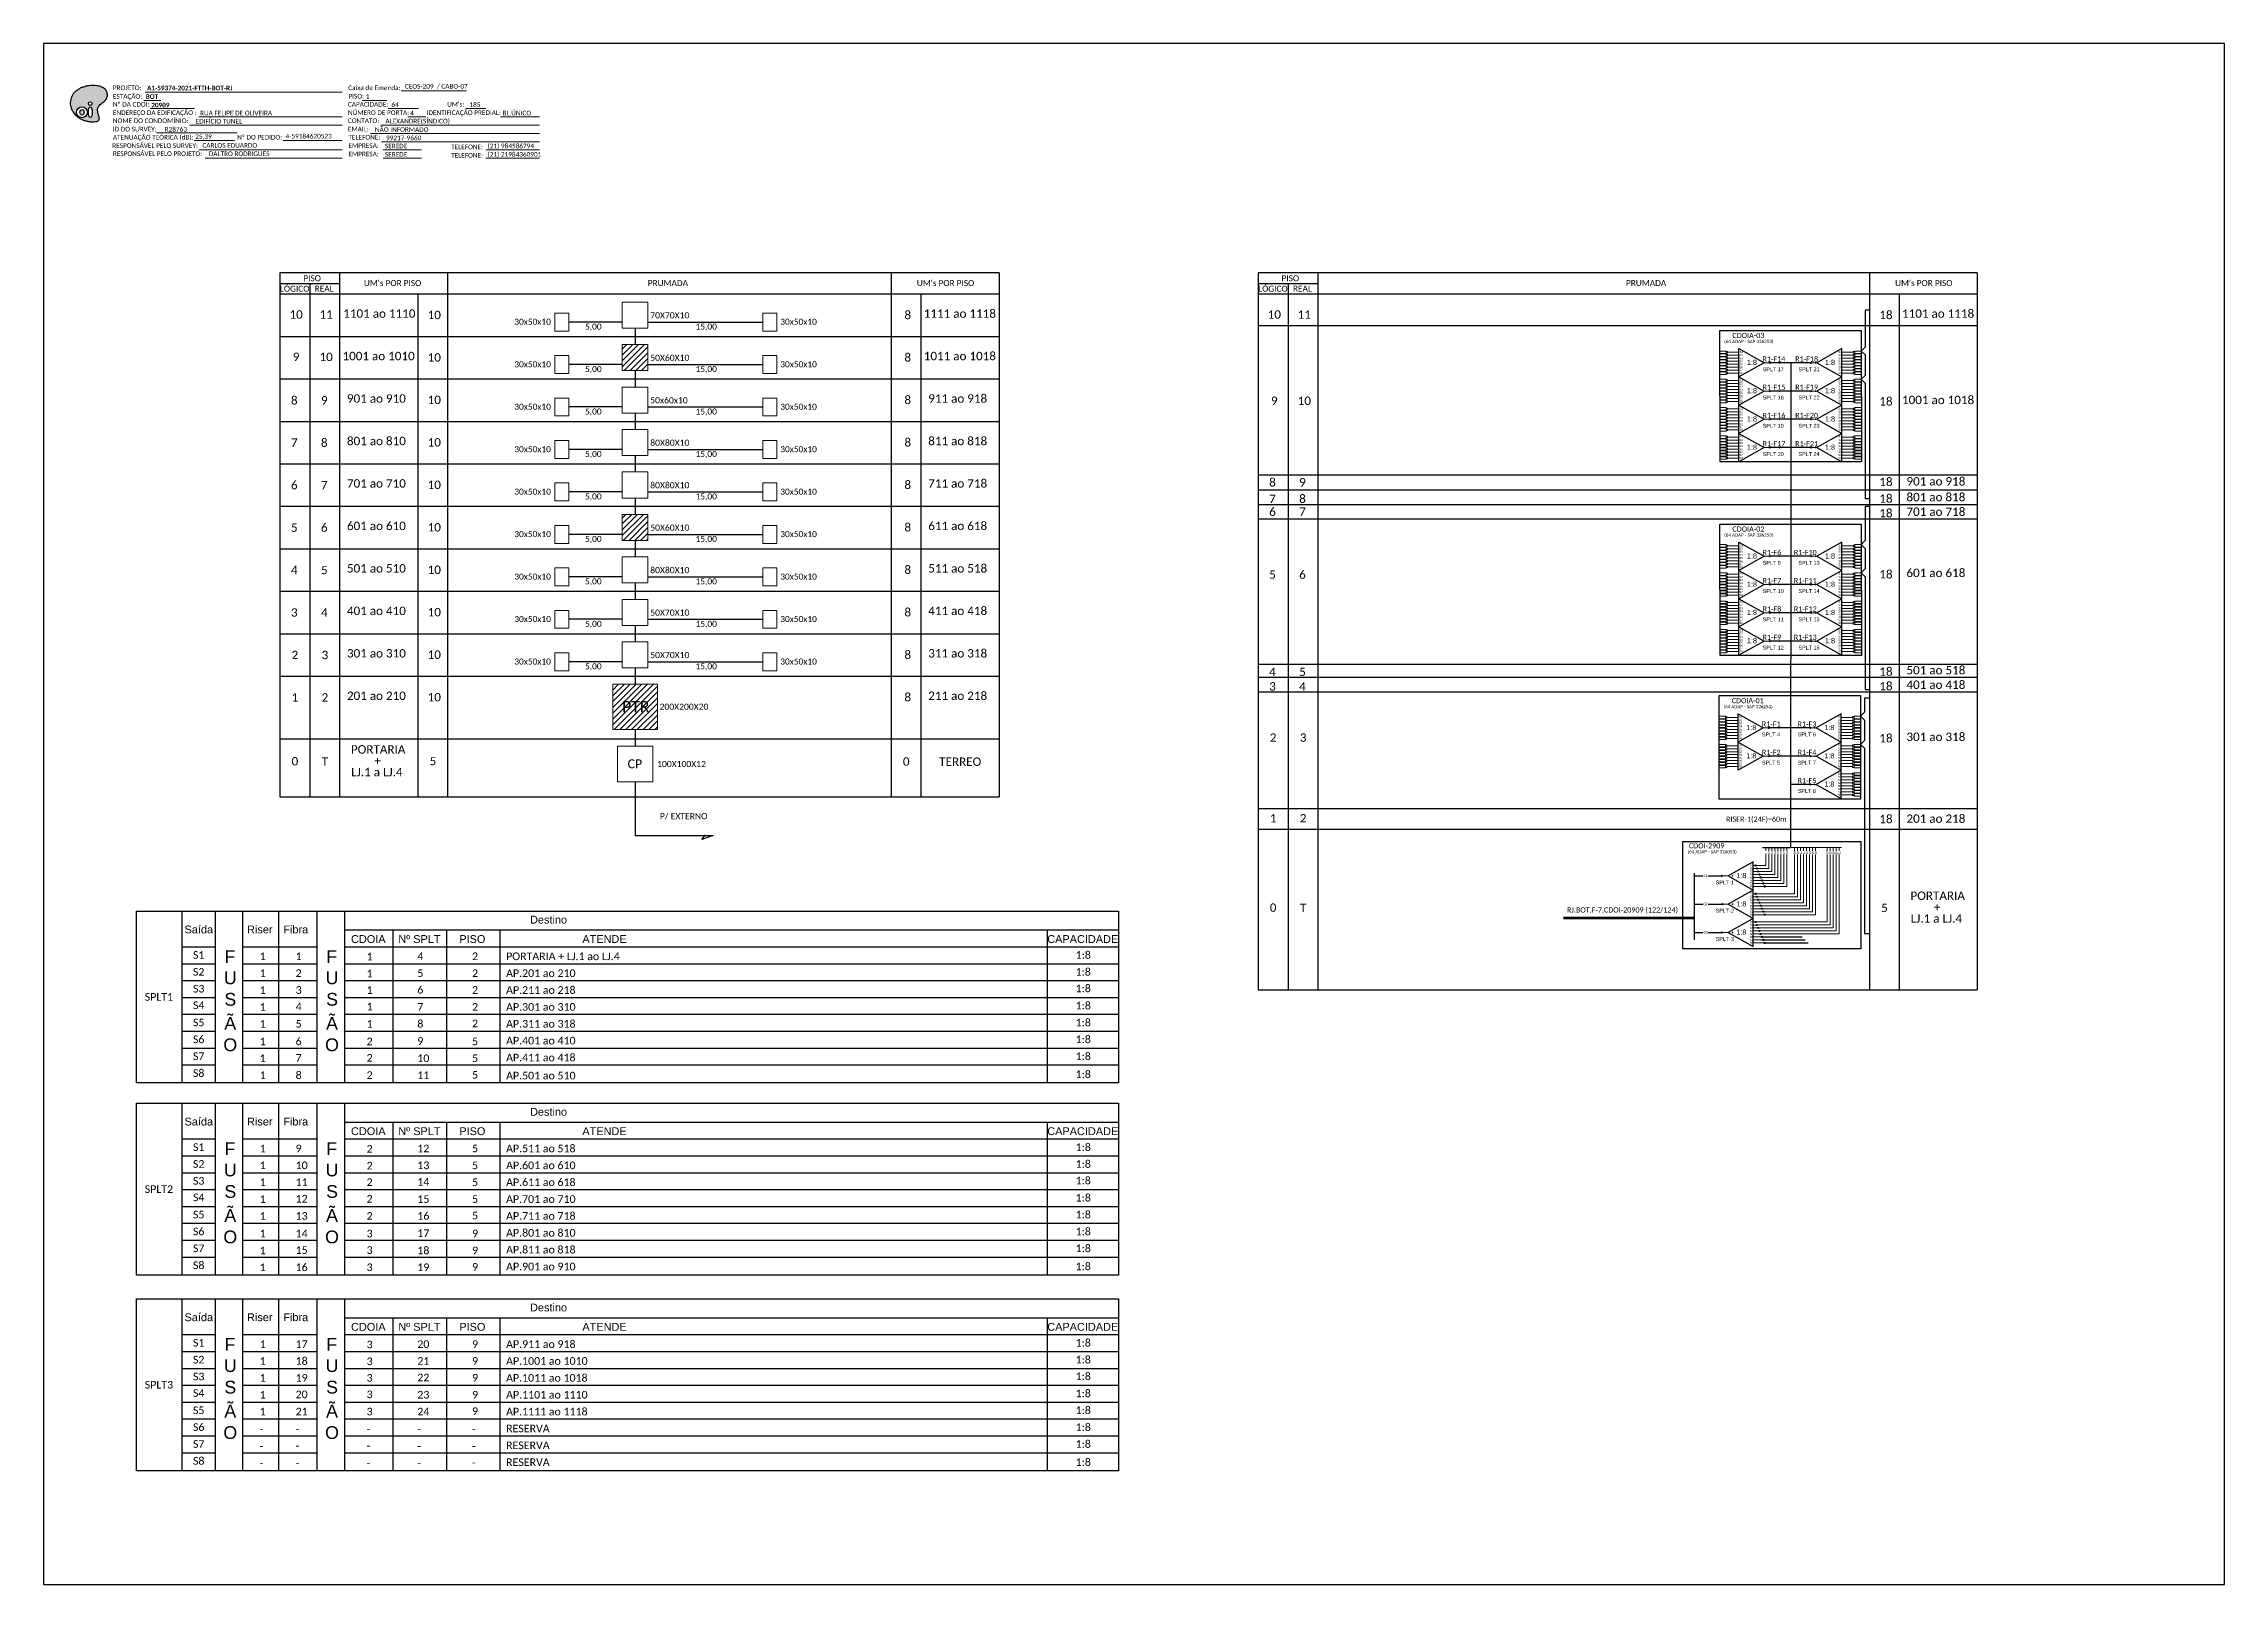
# Model space of a CAD drawing. Header units: metres. Extents: x -1286 to 434, y -500 to 94.
# Drawn here: x -407 to 434, y -500 to 94 of the extents above; entities that cross this region are included whole.
import ezdxf
from ezdxf.enums import TextEntityAlignment as Align

# ---------------------------------------------------------------- set-up
doc = ezdxf.new("R2010")
doc.units = ezdxf.units.M
doc.styles.add('ARIAL', font='arial.ttf')
doc.styles.add('WMF-Calibri0', font='calibri.ttf')
doc.styles.add('WMF-Calibri1', font='calibrib.ttf')
doc.linetypes.add('RESERVA', pattern='A,0.5,-0.15,["RESERVA",Standard,S=0.18,R=0,X=0,Y=-0.1],-1.3', length=1.95)
pattern_1 = [(45, (0, 70.3), (-1.122532, 1.122532), [])]

# ---------------------------------------------------------------- blocks, each defined once
blk = doc.blocks.new('SPLT_1-8_SC-APC')
at = {"color": 1, "lineweight": 0}
blk.add_lwpolyline([(-17.04, -7.55), (-19.26, -7.55)], dxfattribs=at)
at = {"color": 1}
blk.add_lwpolyline([(-7.37, -2.1), (-17.04, -7.55), (-7.37, -13), (-7.37, -2.1)], dxfattribs=at)
at = {"color": 3, "lineweight": 0}
for points in [[(-2.99, -3.51), (-7.37, -3.51)], [(-7.37, -4.66), (-2.99, -4.66)], [(-7.37, -5.82), (-2.99, -5.82)], [(-7.37, -6.97), (-2.99, -6.97)], [(-7.37, -8.12), (-2.99, -8.12)], [(-2.41, -3.02), (-2.41, -4)], [(-2.41, -3.02), (0, -3.02)], [(-2.41, -4), (0, -4)], [(-2.41, -4.17), (-2.41, -5.16)], [(-2.41, -4.17), (0, -4.17)], [(-2.41, -5.16), (0, -5.16)], [(-2.41, -5.32), (-2.41, -6.31)], [(-2.41, -5.32), (0, -5.32)], [(-2.41, -6.31), (0, -6.31)], [(-2.41, -6.48), (-2.41, -7.46)], [(-2.41, -6.48), (0, -6.48)], [(-2.41, -7.46), (0, -7.46)], [(-2.41, -7.63), (-2.41, -8.62)], [(-2.41, -7.63), (0, -7.63)], [(-7.37, -9.28), (-2.99, -9.28)], [(-7.37, -10.43), (-2.99, -10.43)], [(-7.37, -11.58), (-2.99, -11.58)], [(-2.41, -8.62), (0, -8.62)], [(-2.41, -8.78), (-2.41, -9.77)], [(-2.41, -8.78), (0, -8.78)], [(-2.41, -9.77), (0, -9.77)], [(-2.41, -9.94), (-2.41, -10.92)], [(-2.41, -9.94), (0, -9.94)], [(-2.41, -10.92), (0, -10.92)], [(-2.41, -11.09), (-2.41, -12.08)], [(-2.41, -11.09), (0, -11.09)], [(-2.41, -12.08), (0, -12.08)]]:
    blk.add_lwpolyline(points, dxfattribs=at)
for points in [[(-2.99, -3.22), (-2.41, -3.22), (-2.41, -3.8), (-2.99, -3.8)], [(-2.99, -4.38), (-2.41, -4.38), (-2.41, -4.95), (-2.99, -4.95)], [(-2.99, -5.53), (-2.41, -5.53), (-2.41, -6.1), (-2.99, -6.1)], [(-2.99, -6.68), (-2.41, -6.68), (-2.41, -7.26), (-2.99, -7.26)], [(-2.99, -7.84), (-2.41, -7.84), (-2.41, -8.41), (-2.99, -8.41)], [(-2.99, -8.99), (-2.41, -8.99), (-2.41, -9.56), (-2.99, -9.56)], [(-2.99, -10.14), (-2.41, -10.14), (-2.41, -10.72), (-2.99, -10.72)], [(-2.99, -11.3), (-2.41, -11.3), (-2.41, -11.87), (-2.99, -11.87)]]:
    blk.add_lwpolyline(points, close=True, dxfattribs=at)
at = {"color": 1, "style": 'ARIAL'}
for s, height, p in [('1:8', 2, (-13.91, -8.4)), ('S1', 0.75, (-8.74, -3.78)), ('S2', 0.75, (-8.74, -4.97)), ('S3', 0.75, (-8.74, -6.18)), ('S4', 0.75, (-8.74, -7.36)), ('S5', 0.75, (-8.74, -8.57)), ('S6', 0.75, (-8.74, -9.69)), ('S7', 0.75, (-8.74, -10.78)), ('S8', 0.75, (-8.74, -11.9))]:
    blk.add_text(s, height=height, dxfattribs=at).set_placement(p)
blk = doc.blocks.new('SPLT_1-8_SC-APC_ESQ')
at = {"color": 3, "lineweight": 0}
for points in [[(2.41, -3.02), (0, -3.02)], [(2.41, -4), (0, -4)], [(2.41, -4.17), (0, -4.17)], [(2.41, -5.16), (0, -5.16)], [(2.41, -5.32), (0, -5.32)], [(2.41, -6.31), (0, -6.31)], [(2.41, -6.48), (0, -6.48)], [(2.41, -7.46), (0, -7.46)], [(2.41, -7.63), (0, -7.63)], [(2.41, -3.02), (2.41, -4)], [(2.41, -4.17), (2.41, -5.16)], [(2.41, -5.32), (2.41, -6.31)], [(2.41, -6.48), (2.41, -7.46)], [(2.41, -7.63), (2.41, -8.62)], [(2.99, -3.51), (7.37, -3.51)], [(7.37, -4.66), (2.99, -4.66)], [(7.37, -5.82), (2.99, -5.82)], [(7.37, -6.97), (2.99, -6.97)], [(7.37, -8.12), (2.99, -8.12)], [(2.41, -8.62), (0, -8.62)], [(2.41, -8.78), (0, -8.78)], [(2.41, -9.77), (0, -9.77)], [(2.41, -9.94), (0, -9.94)], [(2.41, -10.92), (0, -10.92)], [(2.41, -11.09), (0, -11.09)], [(2.41, -12.08), (0, -12.08)], [(2.41, -8.78), (2.41, -9.77)], [(2.41, -9.94), (2.41, -10.92)], [(2.41, -11.09), (2.41, -12.08)], [(7.37, -9.28), (2.99, -9.28)], [(7.37, -10.43), (2.99, -10.43)], [(7.37, -11.58), (2.99, -11.58)]]:
    blk.add_lwpolyline(points, dxfattribs=at)
for points in [[(2.99, -3.22), (2.41, -3.22), (2.41, -3.8), (2.99, -3.8)], [(2.99, -4.38), (2.41, -4.38), (2.41, -4.95), (2.99, -4.95)], [(2.99, -5.53), (2.41, -5.53), (2.41, -6.1), (2.99, -6.1)], [(2.99, -6.68), (2.41, -6.68), (2.41, -7.26), (2.99, -7.26)], [(2.99, -7.84), (2.41, -7.84), (2.41, -8.41), (2.99, -8.41)], [(2.99, -8.99), (2.41, -8.99), (2.41, -9.56), (2.99, -9.56)], [(2.99, -10.14), (2.41, -10.14), (2.41, -10.72), (2.99, -10.72)], [(2.99, -11.3), (2.41, -11.3), (2.41, -11.87), (2.99, -11.87)]]:
    blk.add_lwpolyline(points, close=True, dxfattribs=at)
at = {"color": 1}
blk.add_lwpolyline([(7.37, -2.1), (17.04, -7.55), (7.37, -13), (7.37, -2.1)], dxfattribs=at)
at = {"color": 1, "lineweight": 0}
blk.add_lwpolyline([(17.04, -7.55), (19.26, -7.55)], dxfattribs=at)
at = {"color": 1, "style": 'ARIAL'}
for s, height, p in [('S5', 0.75, (7.55, -8.57)), ('S3', 0.75, (7.55, -6.18)), ('S4', 0.75, (7.55, -7.36)), ('S2', 0.75, (7.56, -4.97)), ('S1', 0.75, (7.7, -3.78)), ('1:8', 2, (10.45, -8.4)), ('S6', 0.75, (7.55, -9.69)), ('S7', 0.75, (7.55, -10.78)), ('S8', 0.75, (7.55, -11.9))]:
    blk.add_text(s, height=height, dxfattribs=at).set_placement(p)
blk = doc.blocks.new('SPLT_1-8_DIV_DIR')
h = blk.add_hatch(color=3)
h.dxf.hatch_style = 1
edge = h.paths.add_edge_path()
edge.add_arc((12.77, 4.04), 0.242, 0, 360)
h = blk.add_hatch(color=3)
h.dxf.hatch_style = 1
edge = h.paths.add_edge_path()
edge.add_arc((13.27, 2.88), 0.242, 0, 360)
h = blk.add_hatch(color=3)
h.dxf.hatch_style = 1
edge = h.paths.add_edge_path()
edge.add_arc((13.77, 1.73), 0.242, 0, 360)
h = blk.add_hatch(color=3)
h.dxf.hatch_style = 1
edge = h.paths.add_edge_path()
edge.add_arc((14.27, 0.58), 0.242, 0, 360)
h = blk.add_hatch(color=3)
h.dxf.hatch_style = 1
edge = h.paths.add_edge_path()
edge.add_arc((14.77, -0.58), 0.242, 0, 360)
h = blk.add_hatch(color=3)
h.dxf.hatch_style = 1
edge = h.paths.add_edge_path()
edge.add_arc((15.27, -1.73), 0.242, 0, 360)
h = blk.add_hatch(color=3)
h.dxf.hatch_style = 1
edge = h.paths.add_edge_path()
edge.add_arc((15.77, -2.88), 0.242, 0, 360)
h = blk.add_hatch(color=3)
h.dxf.hatch_style = 1
edge = h.paths.add_edge_path()
edge.add_arc((16.27, -4.04), 0.242, 0, 360)
at = {"color": 1, "lineweight": 0}
blk.add_lwpolyline([(2.22, 0), (0, 0)], dxfattribs=at)
at = {"color": 1}
blk.add_lwpolyline([(11.89, 5.45), (2.22, 0), (11.89, -5.45), (11.89, 5.45)], dxfattribs=at)
at = {"color": 7, "lineweight": 0}
for points in [[(12.77, 4.04), (11.89, 4.04)], [(11.89, 2.88), (13.27, 2.88)], [(11.89, 1.73), (13.77, 1.73)], [(11.89, 0.58), (14.27, 0.58)], [(11.89, -0.58), (14.77, -0.58)], [(11.89, -1.73), (15.27, -1.73)], [(11.89, -2.88), (15.77, -2.88)], [(11.89, -4.04), (16.27, -4.04)]]:
    blk.add_lwpolyline(points, dxfattribs=at)
at = {"color": 3}
for centre in [(12.77, 4.04), (13.27, 2.88), (13.77, 1.73), (14.27, 0.58), (14.77, -0.58), (15.27, -1.73), (15.77, -2.88), (16.27, -4.04)]:
    blk.add_circle(centre, 0.242, dxfattribs=at)
at = {"color": 1, "style": 'ARIAL'}
for s, height, p in [('1:8', 2, (5.35, -0.85)), ('S1', 0.75, (10.52, 3.77)), ('S2', 0.75, (10.52, 2.58)), ('S3', 0.75, (10.52, 1.37)), ('S4', 0.75, (10.52, 0.19)), ('S5', 0.75, (10.52, -1.02)), ('S6', 0.75, (10.52, -2.14)), ('S7', 0.75, (10.52, -3.24)), ('S8', 0.75, (10.52, -4.36))]:
    blk.add_text(s, height=height, dxfattribs=at).set_placement(p)
blk = doc.blocks.new('SPLITTER_')
blk.add_point((0, 0))
at = {"style": 'ARIAL', "flags": 4}
blk.add_attdef('SPLT', (0, -3.26), '', height=1.5, dxfattribs=at)
blk = doc.blocks.new('OI')
h = blk.add_hatch(color=40)
edge = h.paths.add_edge_path()
edge.add_spline(control_points=[(4.35, -0.67), (3.92, -0.99), (3.26, -1.5), (2.81, -2.59), (2.9, -3.5), (3.06, -4.27), (3.31, -4.85), (3.37, -5.39), (3.4, -5.88), (3.2, -6.4), (2.54, -6.61), (1.65, -6.63), (0.55, -6.67), (-0.56, -6.42), (-1.61, -6.14), (-2.77, -5.61), (-3.92, -4.77), (-4.89, -3.7), (-5.34, -2.65), (-5.6, -1.94), (-5.85, -0.96), (-5.71, 0.47), (-5.1, 2.02), (-4.14, 3.02), (-3.3, 3.61), (-2.37, 4.16), (-1.36, 4.44), (-0.56, 4.7), (0.79, 4.85), (2.24, 4.97), (3.79, 4.57), (4.67, 4.21), (5.44, 3.65), (5.76, 2.99), (6.03, 2.21), (6.01, 1.46), (5.72, 0.64), (5.31, 0.08), (4.88, -0.38), (4.51, -0.55), (4.35, -0.67)], knot_values=[0, 0, 0, 0, 1.60434, 2.417191, 3.427595, 4.282808, 4.776746, 5.304182, 5.888771, 6.258406, 6.858137, 7.79129, 8.986195, 10.124242, 11.187857, 12.242908, 13.953784, 15.414161, 16.515391, 17.349188, 17.675853, 19.552021, 21.515531, 22.568638, 23.63245, 24.621084, 25.782718, 26.745347, 27.142653, 29.870543, 31.004649, 31.921532, 32.709589, 33.801391, 34.042471, 35.192333, 35.971461, 36.628871, 37.254359, 37.836911, 37.836911, 37.836911, 37.836911], degree=3, periodic=0)
h.paths.add_polyline_path([(1.13, -0.87, -1), (-0.04, -0.87, -1)], flags=16)
edge = h.paths.add_edge_path(flags=16)
edge.add_ellipse((0.56, -3.59), major_axis=(-0.02, 1.71), ratio=0.361305, start_angle=0, end_angle=360)
h.paths.add_polyline_path([(-0.36, -3.62, -1), (-3.8, -3.62, -1)], flags=16)
edge = h.paths.add_edge_path(flags=0)
edge.add_ellipse((-2.08, -3.62), major_axis=(0, 0.885), ratio=0.758294, start_angle=0, end_angle=360)
at = {"color": 40}
for centre, radius in [((-2.08, -3.62), 1.72), ((0.54, -0.87), 0.587)]:
    blk.add_circle(centre, radius, dxfattribs=at)
blk.add_ellipse((-2.08, -3.62), major_axis=(0, 0.885), ratio=0.758294, start_param=-3.141592653589792, end_param=3.141592653589792, dxfattribs=at)
blk.add_ellipse((0.56, -3.59), major_axis=(-0.02, 1.71), ratio=0.361305, dxfattribs=at)
at = {"color": 40, "start_tangent": (-0.800898, -0.598801), "end_tangent": (-0.800898, -0.598801)}
blk.add_spline([(4.35, -0.67), (3.2, -1.78), (2.9, -2.54), (2.92, -3.55), (3.12, -4.38), (3.28, -4.85), (3.37, -5.37), (3.35, -5.95), (3.2, -6.29), (2.66, -6.55), (1.73, -6.63), (0.54, -6.62), (-0.58, -6.41), (-1.6, -6.11), (-2.56, -5.67), (-3.95, -4.67), (-4.89, -3.56), (-5.37, -2.56), (-5.64, -1.78), (-5.72, -1.46), (-5.63, 0.42), (-4.84, 2.22), (-4.13, 2.99), (-3.27, 3.62), (-2.4, 4.09), (-1.3, 4.47), (-0.37, 4.72), (0.02, 4.77), (2.75, 4.8), (3.85, 4.53), (4.69, 4.16), (5.31, 3.68), (5.85, 2.73), (5.93, 2.5), (5.94, 1.35), (5.67, 0.62), (5.29, 0.08), (4.84, -0.36), (4.35, -0.67)], degree=3, dxfattribs=at)

msp = doc.modelspace()

# ---------------------------------------------------------------- hatches: boundary and pattern name
h = msp.add_hatch()
h.set_pattern_fill('LINE', color=1, scale=0.5, angle=45)
h.set_pattern_definition(pattern_1)
h.paths.add_polyline_path([(-183.73, -21.82), (-183.73, -31.86), (-173.83, -31.86), (-173.83, -21.82)])
h = msp.add_hatch(color=3)
h.dxf.hatch_style = 1
edge = h.paths.add_edge_path()
edge.add_arc((258.83, -28.84), 0.256, 0, 360)
h = msp.add_hatch(color=3)
h.dxf.hatch_style = 1
edge = h.paths.add_edge_path()
edge.add_arc((274.77, -28.84), 0.256, 0, 360)
h = msp.add_hatch(color=3)
h.dxf.hatch_style = 1
edge = h.paths.add_edge_path()
edge.add_arc((258.83, -39.73), 0.256, 0, 360)
h = msp.add_hatch(color=3)
h.dxf.hatch_style = 1
edge = h.paths.add_edge_path()
edge.add_arc((274.77, -39.73), 0.256, 0, 360)
h = msp.add_hatch(color=3)
h.dxf.hatch_style = 1
edge = h.paths.add_edge_path()
edge.add_arc((258.83, -50.63), 0.256, 0, 360)
h = msp.add_hatch(color=3)
h.dxf.hatch_style = 1
edge = h.paths.add_edge_path()
edge.add_arc((274.77, -50.63), 0.256, 0, 360)
h = msp.add_hatch(color=3)
h.dxf.hatch_style = 1
edge = h.paths.add_edge_path()
edge.add_arc((258.83, -61.53), 0.256, 0, 360)
h = msp.add_hatch(color=3)
h.dxf.hatch_style = 1
edge = h.paths.add_edge_path()
edge.add_arc((274.77, -61.53), 0.256, 0, 360)
h = msp.add_hatch()
h.set_pattern_fill('LINE', color=1, scale=0.5, angle=45)
h.set_pattern_definition(pattern_1)
h.paths.add_polyline_path([(-173.83, -97.35), (-173.83, -87.31), (-183.73, -87.31), (-183.73, -97.35)])
h = msp.add_hatch(color=3)
h.dxf.hatch_style = 1
edge = h.paths.add_edge_path()
edge.add_arc((258.83, -103.45), 0.256, 0, 360)
h = msp.add_hatch(color=3)
h.dxf.hatch_style = 1
edge = h.paths.add_edge_path()
edge.add_arc((274.77, -103.45), 0.256, 0, 360)
h = msp.add_hatch(color=3)
h.dxf.hatch_style = 1
edge = h.paths.add_edge_path()
edge.add_arc((258.83, -114.35), 0.256, 0, 360)
h = msp.add_hatch(color=3)
h.dxf.hatch_style = 1
edge = h.paths.add_edge_path()
edge.add_arc((274.77, -114.35), 0.256, 0, 360)
h = msp.add_hatch(color=3)
h.dxf.hatch_style = 1
edge = h.paths.add_edge_path()
edge.add_arc((258.83, -125.25), 0.256, 0, 360)
h = msp.add_hatch(color=3)
h.dxf.hatch_style = 1
edge = h.paths.add_edge_path()
edge.add_arc((274.77, -125.25), 0.256, 0, 360)
h = msp.add_hatch(color=3)
h.dxf.hatch_style = 1
edge = h.paths.add_edge_path()
edge.add_arc((258.83, -136.14), 0.256, 0, 360)
h = msp.add_hatch(color=3)
h.dxf.hatch_style = 1
edge = h.paths.add_edge_path()
edge.add_arc((274.77, -136.14), 0.256, 0, 360)
h = msp.add_hatch()
h.set_pattern_fill('ANSI31', color=1, scale=12.675488, style=0)
h.set_pattern_definition([(45, (-962.6376, -656.894), (-1.1203655, 1.1203655), [])])
h.paths.add_polyline_path([(-187.38, -170.2), (-170.18, -170.2), (-170.18, -152.76), (-187.38, -152.76)])
h.paths.add_polyline_path([(-184.84, -164.68), (-172.06, -164.68), (-172.06, -158.16), (-184.84, -158.16)], flags=24)
h = msp.add_hatch(color=3)
h.dxf.hatch_style = 1
edge = h.paths.add_edge_path()
edge.add_arc((258.54, -169.61), 0.256, 0, 360)
h = msp.add_hatch(color=3)
h.dxf.hatch_style = 1
edge = h.paths.add_edge_path()
edge.add_arc((274.51, -169.61), 0.256, 0, 360)
h = msp.add_hatch(color=3)
h.dxf.hatch_style = 1
edge = h.paths.add_edge_path()
edge.add_arc((258.57, -180.51), 0.256, 0, 360)
h = msp.add_hatch(color=3)
h.dxf.hatch_style = 1
edge = h.paths.add_edge_path()
edge.add_arc((274.51, -180.51), 0.256, 0, 360)
h = msp.add_hatch(color=3)
h.dxf.hatch_style = 1
edge = h.paths.add_edge_path()
edge.add_arc((274.51, -191.4), 0.256, 0, 360)
h = msp.add_hatch(color=3)
h.dxf.hatch_style = 1
edge = h.paths.add_edge_path()
edge.add_arc((240.33, -226.68), 0.242, 0, 360)
h = msp.add_hatch(color=3)
h.dxf.hatch_style = 1
edge = h.paths.add_edge_path()
edge.add_arc((240.56, -237.58), 0.242, 0, 360)
h = msp.add_hatch(color=3)
h.dxf.hatch_style = 1
edge = h.paths.add_edge_path()
edge.add_arc((240.33, -248.47), 0.242, 0, 360)

# ---------------------------------------------------------------- linework, layer by layer
for p, q in [((-371.09, -240.27), (7.62, -240.27)), ((-371.09, -306.5), (-371.09, -240.27)), ((-353.62, -240.27), (-353.62, -306.5)), ((-340.7, -240.27), (-340.7, -306.5)), ((-330.09, -306.5), (-330.09, -240.27)), ((-316.24, -240.27), (-316.24, -306.5)), ((-301.47, -240.27), (-301.47, -306.5)), ((-290.85, -240.27), (-290.85, -306.5)), ((7.62, -240.27), (7.62, -306.5)), ((-290.85, -247.5), (7.62, -247.5)), ((-272.16, -247.5), (-272.16, -306.5)), ((-251.55, -247.5), (-251.55, -306.5)), ((-230.99, -247.5), (-230.99, -306.5)), ((-19.9, -247.5), (-19.9, -306.5)), ((-353.62, -254), (-340.7, -254)), ((-353.62, -260.51), (-340.7, -260.51)), ((-330.09, -254), (-301.47, -254)), ((-330.09, -260.51), (-301.47, -260.51)), ((-290.85, -254), (7.62, -254)), ((-290.85, -260.51), (7.62, -260.51)), ((-353.62, -267.01), (-340.7, -267.01)), ((-330.09, -267.01), (-301.47, -267.01)), ((-290.85, -267.01), (7.62, -267.01)), ((-353.62, -273.51), (-340.7, -273.51)), ((-330.09, -273.51), (-301.47, -273.51)), ((-290.85, -273.51), (7.62, -273.51)), ((-353.62, -280.02), (-340.7, -280.02)), ((-330.09, -280.02), (-301.47, -280.02)), ((-290.85, -280.02), (7.62, -280.02)), ((-353.62, -286.52), (-340.7, -286.52)), ((-353.62, -293.03), (-340.7, -293.03)), ((-330.09, -286.52), (-301.47, -286.52)), ((-330.09, -293.03), (-301.47, -293.03)), ((-290.85, -286.52), (7.62, -286.52)), ((-290.85, -293.03), (7.62, -293.03)), ((-353.62, -299.53), (-340.7, -299.53)), ((-330.09, -299.53), (-301.47, -299.53)), ((-290.85, -299.53), (7.62, -299.53)), ((7.62, -306.5), (-371.09, -306.5)), ((-371.09, -314.35), (7.62, -314.35)), ((-371.09, -380.58), (-371.09, -314.35)), ((-353.62, -314.35), (-353.62, -380.58)), ((-340.7, -314.35), (-340.7, -380.58)), ((-330.09, -380.58), (-330.09, -314.35)), ((-316.24, -314.35), (-316.24, -380.58)), ((-301.47, -314.35), (-301.47, -380.58)), ((-290.85, -314.35), (-290.85, -380.58)), ((7.62, -314.35), (7.62, -380.58)), ((-290.85, -321.58), (7.62, -321.58)), ((-272.16, -321.58), (-272.16, -380.58)), ((-251.55, -321.58), (-251.55, -380.58)), ((-230.99, -321.58), (-230.99, -380.58)), ((-19.9, -321.58), (-19.9, -380.58)), ((-353.62, -328.08), (-340.7, -328.08)), ((-353.62, -334.58), (-340.7, -334.58)), ((-330.09, -328.08), (-301.47, -328.08)), ((-330.09, -334.58), (-301.47, -334.58)), ((-290.85, -328.08), (7.62, -328.08)), ((-290.85, -334.58), (7.62, -334.58)), ((-353.62, -341.09), (-340.7, -341.09)), ((-330.09, -341.09), (-301.47, -341.09)), ((-290.85, -341.09), (7.62, -341.09)), ((-353.62, -347.59), (-340.7, -347.59)), ((-330.09, -347.59), (-301.47, -347.59)), ((-290.85, -347.59), (7.62, -347.59)), ((-353.62, -354.09), (-340.7, -354.09)), ((-353.62, -360.6), (-340.7, -360.6)), ((-330.09, -354.09), (-301.47, -354.09)), ((-330.09, -360.6), (-301.47, -360.6)), ((-290.85, -354.09), (7.62, -354.09)), ((-290.85, -360.6), (7.62, -360.6)), ((-353.62, -367.1), (-340.7, -367.1)), ((-330.09, -367.1), (-301.47, -367.1)), ((-290.85, -367.1), (7.62, -367.1)), ((-353.62, -373.6), (-340.7, -373.6)), ((-330.09, -373.6), (-301.47, -373.6)), ((-290.85, -373.6), (7.62, -373.6)), ((7.62, -380.58), (-371.09, -380.58)), ((-371.09, -389.78), (7.62, -389.78)), ((-371.09, -456.01), (-371.09, -389.78)), ((-353.62, -389.78), (-353.62, -456.01)), ((-340.7, -389.78), (-340.7, -456.01)), ((-330.09, -456.01), (-330.09, -389.78)), ((-316.24, -389.78), (-316.24, -456.01)), ((-301.47, -389.78), (-301.47, -456.01)), ((-290.85, -389.78), (-290.85, -456.01)), ((7.62, -389.78), (7.62, -456.01)), ((-353.62, -403.52), (-340.7, -403.52)), ((-330.09, -403.52), (-301.47, -403.52)), ((-290.85, -397.01), (7.62, -397.01)), ((-290.85, -403.52), (7.62, -403.52)), ((-272.16, -397.01), (-272.16, -456.01)), ((-251.55, -397.01), (-251.55, -456.01)), ((-230.99, -397.01), (-230.99, -456.01)), ((-19.9, -397.01), (-19.9, -456.01)), ((-353.62, -410.02), (-340.7, -410.02)), ((-330.09, -410.02), (-301.47, -410.02)), ((-290.85, -410.02), (7.62, -410.02)), ((-353.62, -416.52), (-340.7, -416.52)), ((-330.09, -416.52), (-301.47, -416.52)), ((-290.85, -416.52), (7.62, -416.52)), ((-353.62, -423.03), (-340.7, -423.03)), ((-330.09, -423.03), (-301.47, -423.03)), ((-290.85, -423.03), (7.62, -423.03)), ((-353.62, -429.53), (-340.7, -429.53)), ((-353.62, -436.03), (-340.7, -436.03)), ((-330.09, -429.53), (-301.47, -429.53)), ((-330.09, -436.03), (-301.47, -436.03)), ((-290.85, -429.53), (7.62, -429.53)), ((-290.85, -436.03), (7.62, -436.03)), ((-353.62, -442.54), (-340.7, -442.54)), ((-330.09, -442.54), (-301.47, -442.54)), ((-290.85, -442.54), (7.62, -442.54)), ((-353.62, -449.04), (-340.7, -449.04)), ((-330.09, -449.04), (-301.47, -449.04)), ((-290.85, -449.04), (7.62, -449.04)), ((7.62, -456.01), (-371.09, -456.01))]:
    msp.add_line(p, q)
at = {"color": 8, "linetype": 'RESERVA', "ltscale": 3}
for p, q in [((256.07, -250.19), (271.32, -250.19)), ((256.57, -251.35), (272.47, -251.35)), ((257.07, -252.5), (273.63, -252.5))]:
    msp.add_line(p, q, dxfattribs=at)
msp.add_lwpolyline([(-406.88, -499.81), (434.12, -499.81), (434.12, 94.19), (-406.88, 94.19)], close=True)
at = {"color": 7, "lineweight": 0}
for points in [[(-268.96, 76.01), (-243.82, 76.01)], [(-368.28, 72.24), (-361.73, 72.24)], [(-367.77, 75.52), (-291.8, 75.52)], [(-365.62, 69.17), (-348.65, 69.17)], [(-284, 72.28), (-274.52, 72.28)], [(-273.95, 69.17), (-262.33, 69.17)], [(-244.01, 69.17), (-236.34, 69.17)], [(-363.3, 59.75), (-332.26, 59.75)], [(-350.46, 62.82), (-291.8, 62.82)], [(-347.05, 65.93), (-291.8, 65.93)], [(-280.87, 59.58), (-215.61, 59.58)], [(-276.84, 62.82), (-215.61, 62.82)], [(-266.37, 65.93), (-259.42, 65.93)], [(-230.67, 65.93), (-215.64, 65.93)], [(-348.77, 56.79), (-333.26, 56.79)], [(-347.05, 53.23), (-291.8, 53.23)], [(-314.54, 56.79), (-291.77, 56.79)], [(-276.59, 56.34), (-215.61, 56.34)], [(-275.98, 53.23), (-261.18, 53.23)], [(-236.38, 53.23), (-215.61, 53.23)], [(-344.56, 49.99), (-291.8, 49.99)], [(-275.98, 49.99), (-261.18, 49.99)], [(-236.38, 49.99), (-215.61, 49.99)]]:
    msp.add_lwpolyline(points, dxfattribs=at)
at = {"color": 0}
for points in [[(-38.42, 5.89), (-315.75, 5.89)], [(-315.75, 1.78), (-292.61, 1.78)], [(338.82, 5.89), (61.49, 5.89)], [(61.49, 1.78), (84.64, 1.78)], [(-315.75, -2.33), (-38.42, -2.33)], [(61.49, -2.33), (338.82, -2.33)]]:
    msp.add_lwpolyline(points, dxfattribs=at)
for points in [[(-315.75, 5.89), (-315.75, -2.33)], [(-304.18, 1.78), (-304.18, -2.33)], [(-292.61, -2.33), (-292.61, 5.89)], [(-251.02, -2.33), (-251.02, 5.89)], [(-80.01, 5.89), (-80.01, -2.33)], [(-38.42, 5.89), (-38.42, -2.33)], [(61.49, 5.89), (61.49, -2.33)], [(73.06, 1.78), (73.06, -2.33)], [(84.64, -2.33), (84.64, 5.89)], [(297.23, 5.89), (297.23, -2.33)], [(338.82, 5.89), (338.82, -2.33)], [(-315.75, -2.33), (-315.75, -196.24)], [(-315.75, -2.33), (-38.42, -2.33)], [(-304.18, -2.33), (-304.18, -196.24)], [(-292.61, -196.24), (-292.61, -2.33)], [(-262.59, -2.33), (-262.59, -196.24)], [(-251.02, -196.24), (-251.02, -2.33)], [(-80.01, -2.33), (-80.01, -196.24)], [(-68.44, -196.24), (-68.44, -2.33)], [(-38.42, -2.33), (-38.42, -196.24)], [(61.49, -2.33), (61.49, -270.63)], [(61.49, -2.33), (338.82, -2.33)], [(73.06, -2.33), (73.06, -270.63)], [(84.64, -270.63), (84.64, -2.33)], [(297.23, -2.33), (297.23, -270.63)], [(308.8, -270.63), (308.8, -2.33)], [(338.82, -2.33), (338.82, -270.63)], [(61.49, -14.45), (338.82, -14.45)], [(-315.75, -18.71), (-38.42, -18.71)], [(-315.75, -35.08), (-38.42, -35.08)], [(-315.75, -51.45), (-38.42, -51.45)], [(-315.75, -67.82), (-38.42, -67.82)], [(61.49, -72.08), (338.82, -72.08)], [(61.49, -77.78), (338.82, -77.78)], [(61.49, -83.42), (338.82, -83.42)], [(-315.75, -84.19), (-38.42, -84.19)], [(61.49, -89.07), (338.82, -89.07)], [(-315.75, -100.57), (-38.42, -100.57)], [(-315.75, -116.94), (-38.42, -116.94)], [(-315.75, -133.31), (-38.42, -133.31)], [(-315.75, -149.68), (-38.42, -149.68)], [(61.49, -145.04), (338.82, -145.04)], [(61.49, -150.07), (338.82, -150.07)], [(61.49, -155.68), (338.82, -155.68)], [(-315.75, -173.77), (-38.42, -173.77)], [(-315.75, -196.24), (-38.42, -196.24)], [(61.49, -200.7), (338.82, -200.7)], [(61.49, -208.59), (338.82, -208.59)], [(61.49, -270.63), (338.82, -270.63)]]:
    msp.add_lwpolyline(points)
at = {"lineweight": 0}
for points in [[(-173.83, -5.45), (-183.73, -5.45), (-183.73, -15.49), (-173.83, -15.49)], [(-173.83, -38.19), (-183.73, -38.19), (-183.73, -48.24), (-173.83, -48.24)], [(-173.83, -54.57), (-183.73, -54.57), (-183.73, -64.61), (-173.83, -64.61)], [(-173.83, -70.94), (-183.73, -70.94), (-183.73, -80.98), (-173.83, -80.98)], [(-173.83, -103.68), (-183.73, -103.68), (-183.73, -113.72), (-173.83, -113.72)], [(-173.83, -120.05), (-183.73, -120.05), (-183.73, -130.09), (-173.83, -130.09)], [(-173.83, -136.43), (-183.73, -136.43), (-183.73, -146.47), (-173.83, -146.47)]]:
    msp.add_lwpolyline(points, close=True, dxfattribs=at)
at = {"color": 0, "lineweight": 0}
for points in [[(-204.37, -9.7), (-209.67, -9.7), (-209.67, -16.6), (-204.37, -16.6)], [(-129.47, -9.7), (-124.17, -9.7), (-124.17, -16.6), (-129.47, -16.6)], [(-204.37, -26.07), (-209.67, -26.07), (-209.67, -32.97), (-204.37, -32.97)], [(-129.47, -26.07), (-124.17, -26.07), (-124.17, -32.97), (-129.47, -32.97)], [(-204.37, -42.45), (-209.67, -42.45), (-209.67, -49.34), (-204.37, -49.34)], [(-129.47, -42.45), (-124.17, -42.45), (-124.17, -49.34), (-129.47, -49.34)], [(-204.37, -58.82), (-209.67, -58.82), (-209.67, -65.71), (-204.37, -65.71)], [(-129.47, -58.82), (-124.17, -58.82), (-124.17, -65.71), (-129.47, -65.71)], [(-204.37, -75.19), (-209.67, -75.19), (-209.67, -82.09), (-204.37, -82.09)], [(-129.47, -75.19), (-124.17, -75.19), (-124.17, -82.09), (-129.47, -82.09)], [(-204.37, -91.56), (-209.67, -91.56), (-209.67, -98.46), (-204.37, -98.46)], [(-129.47, -91.56), (-124.17, -91.56), (-124.17, -98.46), (-129.47, -98.46)], [(-204.37, -107.93), (-209.67, -107.93), (-209.67, -114.83), (-204.37, -114.83)], [(-129.47, -107.93), (-124.17, -107.93), (-124.17, -114.83), (-129.47, -114.83)], [(-204.37, -124.31), (-209.67, -124.31), (-209.67, -131.2), (-204.37, -131.2)], [(-129.47, -124.31), (-124.17, -124.31), (-124.17, -131.2), (-129.47, -131.2)], [(-204.37, -140.68), (-209.67, -140.68), (-209.67, -147.57), (-204.37, -147.57)], [(-129.47, -140.68), (-124.17, -140.68), (-124.17, -147.57), (-129.47, -147.57)]]:
    msp.add_lwpolyline(points, close=True, dxfattribs=at)
at = {"color": 3}
for points in [[(-183.73, -13.15), (-204.37, -13.15)], [(-178.78, -15.49), (-178.78, -21.82)], [(-173.83, -13.15), (-129.47, -13.15)], [(297.23, -8.5), (295.58, -8.5), (295.57, -22.8), (294, -24.31), (295.57, -25.82), (295.57, -33.7), (294, -35.2), (295.57, -36.71), (295.57, -81.15), (297.22, -81.15)], [(-183.73, -29.52), (-204.37, -29.52)], [(-178.78, -31.86), (-178.78, -38.19)], [(-173.83, -29.52), (-129.47, -29.52)], [(-183.73, -45.89), (-204.37, -45.89)], [(-178.78, -48.24), (-178.78, -54.57)], [(-173.83, -45.89), (-129.47, -45.89)], [(-183.73, -62.27), (-204.37, -62.27)], [(-178.78, -64.61), (-178.78, -70.94)], [(-173.83, -62.27), (-129.47, -62.27)], [(-183.73, -78.64), (-204.37, -78.64)], [(-178.78, -80.98), (-178.78, -87.31)], [(-173.83, -78.64), (-129.47, -78.64)], [(297.23, -84.23), (295.58, -84.23), (295.57, -97.42), (294, -98.92), (295.57, -100.43), (295.57, -108.31), (294, -109.82), (295.57, -111.33), (295.57, -154.83), (297.22, -154.83)], [(-183.73, -95.01), (-204.37, -95.01)], [(-178.78, -97.35), (-178.78, -103.68)], [(-173.83, -95.01), (-129.47, -95.01)], [(-183.73, -111.38), (-204.37, -111.38)], [(-178.78, -113.72), (-178.78, -120.05)], [(-173.83, -111.38), (-129.47, -111.38)], [(-183.73, -127.75), (-204.37, -127.75)], [(-178.78, -130.09), (-178.78, -136.43)], [(-173.83, -127.75), (-129.47, -127.75)], [(-183.73, -144.12), (-204.37, -144.12)], [(-178.78, -146.47), (-178.78, -152.8)], [(-173.83, -144.12), (-129.47, -144.12)], [(296.96, -158.16), (295.31, -158.16), (295.31, -163.57), (293.74, -165.08), (295.31, -166.59), (295.31, -174.47), (293.74, -175.98), (295.31, -177.48), (295.31, -248.82), (296.96, -248.82)], [(-178.78, -170.2), (-178.78, -176.64)], [(229.83, -226.67), (232.99, -226.67)], [(235.07, -226.68), (240.33, -226.68)]]:
    msp.add_lwpolyline(points, dxfattribs=at)
at = {"color": 1}
for points in [[(239.54, -16.4), (294.03, -16.4), (294.16, -67.06), (239.67, -67.06)], [(239.54, -91.01), (294.03, -91.01), (294.16, -141.68), (239.67, -141.68)], [(239.28, -157.17), (293.77, -157.17), (293.77, -197.05), (239.28, -197.05)], [(225.23, -213.45), (293.88, -213.45), (293.88, -254.77), (225.23, -254.77)]]:
    msp.add_lwpolyline(points, close=True, dxfattribs=at)
at = {"color": 1, "lineweight": 0}
for points in [[(-173.83, -21.82), (-183.73, -21.82), (-183.73, -31.86), (-173.83, -31.86)], [(-173.83, -87.31), (-183.73, -87.31), (-183.73, -97.35), (-173.83, -97.35)], [(-187.38, -152.76), (-170.18, -152.76), (-170.18, -170.2), (-187.38, -170.2)]]:
    msp.add_lwpolyline(points, close=True, dxfattribs=at)
at = {"color": 5}
for points in [[(274.74, -28.84), (259.09, -28.84)], [(266.92, -28.84), (266.92, -70.78)], [(274.74, -39.73), (259.09, -39.73)], [(274.74, -50.63), (259.09, -50.63)], [(274.74, -61.53), (259.09, -61.53)], [(266.92, -70.78), (266.77, -215.74)], [(274.74, -103.45), (259.09, -103.45)], [(274.74, -114.35), (259.09, -114.35)], [(274.74, -125.25), (259.09, -125.25)], [(274.74, -136.14), (259.09, -136.14)], [(274.48, -169.61), (258.83, -169.61)], [(274.48, -180.51), (258.83, -180.51)], [(274.48, -191.4), (266.65, -191.4)], [(255.98, -215.74), (266.77, -215.74)]]:
    msp.add_lwpolyline(points, dxfattribs=at)
at = {"color": 7, "lineweight": 0}
msp.add_lwpolyline([(-185.56, -176.64), (-171.99, -176.64), (-171.99, -190.4), (-185.56, -190.4)], close=True, dxfattribs=at)
at = {"color": 1}
for points in [[(-178.78, -190.4), (-178.78, -211.05), (-148.64, -211.05)], [(-153.05, -212.64), (-151.65, -210.81)], [(-148.64, -211.05), (-153.05, -212.64)], [(229.83, -251.26), (229.83, -225.62)]]:
    msp.add_lwpolyline(points, dxfattribs=at)
at = {"color": 5, "lineweight": 0}
for points in [[(253.57, -244.44), (280.95, -244.44), (280.95, -218.46)], [(257.33, -218.48), (257.33, -222.65), (253.57, -222.65)], [(254.07, -223.8), (258.49, -223.8), (258.49, -218.44)], [(254.07, -234.7), (269.53, -234.7), (269.53, -218.46)], [(254.07, -245.58), (282.11, -245.58), (282.11, -218.46)], [(254.57, -224.95), (259.65, -224.95), (259.65, -218.45)], [(254.57, -235.85), (270.68, -235.85), (270.68, -218.47)], [(254.57, -246.73), (283.26, -246.73), (283.26, -218.47)], [(255.07, -226.11), (260.8, -226.11), (260.8, -218.44)], [(255.07, -237), (271.84, -237), (271.84, -218.46)], [(255.07, -247.89), (284.42, -247.89), (284.42, -218.46)], [(255.57, -227.26), (261.96, -227.26), (261.96, -218.44)], [(255.57, -238.16), (273, -238.16), (273, -218.46)], [(255.57, -249.04), (285.58, -249.04), (285.58, -218.46)], [(256.07, -228.41), (263.12, -228.41), (263.12, -218.44)], [(256.07, -239.31), (274.15, -239.31), (274.15, -218.46)], [(256.57, -229.57), (264.27, -229.57), (264.27, -218.44)], [(256.57, -240.46), (275.31, -240.46), (275.31, -218.46)], [(257.07, -230.72), (265.43, -230.72), (265.43, -218.44)], [(257.07, -241.62), (276.47, -241.62), (276.47, -218.46)], [(257.33, -215.74), (257.33, -217.05)], [(258.49, -215.74), (258.49, -217.02)], [(259.65, -215.74), (259.65, -217.02)], [(260.8, -215.74), (260.8, -217.02)], [(261.96, -215.74), (261.96, -217.02)], [(263.12, -215.74), (263.12, -217.02)], [(264.27, -215.74), (264.27, -217.02)], [(265.43, -215.74), (265.43, -217.02)], [(267.02, -215.75), (279.6, -215.75), (286.5, -215.75)], [(268.37, -215.75), (268.37, -217.07)], [(268.37, -218.5), (268.37, -233.54)], [(269.53, -215.75), (269.53, -217.04)], [(270.68, -215.75), (270.68, -217.04)], [(271.84, -215.75), (271.84, -217.04)], [(273, -215.75), (273, -217.04)], [(274.15, -215.75), (274.15, -217.04)], [(275.31, -215.75), (275.31, -217.04)], [(276.47, -215.75), (276.47, -217.04)], [(280.95, -215.75), (280.95, -217.07)], [(282.11, -215.75), (282.11, -217.04)], [(283.26, -215.75), (283.26, -217.04)], [(284.42, -215.75), (284.42, -217.04)], [(285.58, -215.75), (285.58, -217.04)], [(253.57, -233.54), (268.37, -233.54)]]:
    msp.add_lwpolyline(points, dxfattribs=at)
at = {"color": 1, "const_width": 1}
msp.add_lwpolyline([(179.25, -242.85), (229.83, -242.85)], dxfattribs=at)
at = {"color": 2}
for points in [[(229.83, -237.57), (232.99, -237.57)], [(235.07, -237.58), (240.56, -237.58)]]:
    msp.add_lwpolyline(points, dxfattribs=at)
at = {"color": 7}
for points in [[(229.83, -248.46), (232.99, -248.46)], [(235.07, -248.47), (240.33, -248.47)]]:
    msp.add_lwpolyline(points, dxfattribs=at)
at = {"color": 3}
for centre, radius in [((258.83, -28.84), 0.256), ((274.77, -28.84), 0.256), ((258.83, -39.73), 0.256), ((274.77, -39.73), 0.256), ((258.83, -50.63), 0.256), ((274.77, -50.63), 0.256), ((258.83, -61.53), 0.256), ((274.77, -61.53), 0.256), ((258.83, -103.45), 0.256), ((274.77, -103.45), 0.256), ((258.83, -114.35), 0.256), ((274.77, -114.35), 0.256), ((258.83, -125.25), 0.256), ((274.77, -125.25), 0.256), ((258.83, -136.14), 0.256), ((274.77, -136.14), 0.256), ((258.54, -169.61), 0.256), ((274.51, -169.61), 0.256), ((258.57, -180.51), 0.256), ((274.51, -180.51), 0.256), ((274.51, -191.4), 0.256), ((240.33, -226.68), 0.242), ((240.56, -237.58), 0.242), ((240.33, -248.47), 0.242)]:
    msp.add_circle(centre, radius, dxfattribs=at)
for p in [(262.58, -28.84), (276.39, -28.84), (262.58, -39.73), (276.39, -39.73), (262.58, -50.63), (276.39, -50.63), (262.58, -61.53), (276.39, -61.53), (262.58, -103.45), (276.39, -103.45), (262.58, -114.35), (276.39, -114.35), (262.58, -125.25), (276.39, -125.25), (262.58, -136.14), (276.39, -136.14), (262.32, -169.61), (276.12, -169.61), (262.32, -180.51), (276.12, -180.51), (276.12, -191.4)]:
    msp.add_point(p)

# ---------------------------------------------------------------- block references
at = {"color": 6, "xscale": 1.213923925163967, "yscale": 1.213923925163967, "zscale": 1.213923925163967, "rotation": 0.1532896023949059}
msp.add_blockref('OI', (-389.57, 72.14), dxfattribs=at)
for name, p in [('SPLT_1-8_SC-APC_ESQ', (239.54, -21.29)), ('SPLT_1-8_SC-APC_ESQ', (239.54, -32.19)), ('SPLT_1-8_SC-APC_ESQ', (239.54, -43.08)), ('SPLT_1-8_SC-APC_ESQ', (239.54, -53.98)), ('SPLT_1-8_SC-APC_ESQ', (239.54, -95.91)), ('SPLT_1-8_SC-APC_ESQ', (239.54, -106.8)), ('SPLT_1-8_SC-APC_ESQ', (239.54, -117.7)), ('SPLT_1-8_SC-APC_ESQ', (239.54, -128.6)), ('SPLT_1-8_SC-APC_ESQ', (239.28, -162.06)), ('SPLT_1-8_SC-APC_ESQ', (239.28, -172.96)), ('SPLT_1-8_DIV_DIR', (240.56, -226.68)), ('SPLT_1-8_DIV_DIR', (240.56, -237.58))]:
    msp.add_blockref(name, p)
at = {"color": 3}
for p in [(294, -21.29), (294, -32.19), (294, -43.08), (294, -53.98), (294, -95.91), (294, -106.8), (294, -117.7), (294, -128.6), (293.74, -162.06), (293.74, -172.96), (293.74, -183.86)]:
    msp.add_blockref('SPLT_1-8_SC-APC', p, dxfattribs=at)
ref = msp.add_blockref('SPLITTER_', (244.46, -226.68), dxfattribs=dict(xscale=-1))
ref.add_attrib('SPLT', 'SPLT-1', (237.93, -229.95), dxfattribs={"height": 1.5, "style": 'ARIAL'})
ref = msp.add_blockref('SPLITTER_', (244.46, -237.58), dxfattribs=dict(xscale=-1))
ref.add_attrib('SPLT', 'SPLT-2', (237.93, -240.84), dxfattribs={"height": 1.5, "style": 'ARIAL'})
at = {"linetype": 'Continuous'}
msp.add_blockref('SPLT_1-8_DIV_DIR', (240.56, -248.48), dxfattribs=at)
ref = msp.add_blockref('SPLITTER_', (244.46, -248.48), dxfattribs=dict(xscale=-1))
ref.add_attrib('SPLT', 'SPLT-3', (237.93, -251.74), dxfattribs={"height": 1.5, "style": 'ARIAL'})

# ---------------------------------------------------------------- texts
at = {"color": 7, "lineweight": 0, "style": 'WMF-Calibri0'}
for s, height, p in [('PROJETO:', 1.793, (-380.17, 76.26)), ('Caixa de Emenda:', 1.7927, (-289.41, 76.26)), ('ESTAÇÃO:', 1.793, (-380.17, 72.98)), ('Nº DA CDOI:', 1.7927, (-380.17, 69.91)), ('ENDEREÇO DA EDIFICAÇÃO :', 1.7927, (-380.17, 66.68)), ('CAPACIDADE:', 1.7927, (-289.52, 69.91)), ('NÚMERO DE PORTA:', 1.7927, (-289.52, 66.68)), ('PISO:', 1.793, (-289.34, 73.03)), ('IDENTIFICAÇÃO PREDIAL:', 1.7927, (-259.15, 66.68)), ("UM's:", 1.793, (-251.28, 69.91)), ('ATENUAÇÃO TEÓRICA (dB):', 1.7927, (-380.17, 57.21)), ('NOME DO CONDOMÍNIO:', 1.7927, (-380.17, 63.56)), ('ID DO SURVEY:', 1.7927, (-380.17, 60.33)), ('Nº DO PEDIDO:', 1.7927, (-332.25, 57.21)), ('CONTATO:', 1.793, (-289.52, 63.56)), ('EMAIL:', 1.793, (-289.52, 60.33)), ('TELEFONE:', 1.793, (-289.34, 57.21)), ('RESPONSÁVEL PELO SURVEY:', 1.7927, (-380.41, 53.98)), ('RESPONSÁVEL PELO PROJETO:', 1.7927, (-380.17, 50.87)), ('EMPRESA:', 1.793, (-289.34, 53.98)), ('EMPRESA:', 1.793, (-289.34, 50.74)), ('TELEFONE:', 1.793, (-249.74, 53.47)), ('TELEFONE:', 1.793, (-249.74, 50.24))]:
    msp.add_text(s, height=height, dxfattribs=at).set_placement(p)
at = {"color": 7}
for s, height, style, p in [('A1-59374-2021-FTTH-BOT-RJ', 1.7927, 'WMF-Calibri1', (-366.97, 76.17)), ('CEOS-209  / CABO-07', 1.7927, 'WMF-Calibri0', (-267.56, 76.85)), ('BOT', 1.793, 'WMF-Calibri1', (-367.49, 72.89)), ('RUA FELIPE DE OLIVEIRA ', 1.7927, 'WMF-Calibri0', (-346.54, 66.52)), ('1', 1.79, 'WMF-Calibri0', (-282.65, 72.88)), ('64', 1.793, 'WMF-Calibri0', (-272.78, 69.79)), ('4', 1.79, 'WMF-Calibri0', (-265.55, 66.53)), ('185', 1.793, 'WMF-Calibri0', (-242.66, 69.77)), ('BL.ÚNICO', 1.793, 'WMF-Calibri0', (-229.91, 66.53)), ('R28763', 1.793, 'WMF-Calibri0', (-360.21, 60.28)), ('25,39', 1.793, 'WMF-Calibri0', (-348.39, 57.45)), ('EDIFÍCIO TUNEL', 1.7927, 'WMF-Calibri0', (-348.26, 63.39)), ('4-59184620523', 1.7927, 'WMF-Calibri0', (-313.59, 57.62)), ('NÃO INFORMADO', 1.7927, 'WMF-Calibri0', (-279.1, 60.18)), ('ALEXANDRE(SÍNDICO)', 1.7927, 'WMF-Calibri0', (-275.06, 63.42)), ('CARLOS EDUARDO', 1.7927, 'WMF-Calibri0', (-345.65, 54.07)), ('DALTRO RODRIGUES', 1.7927, 'WMF-Calibri0', (-343.16, 50.83)), ('SEREDE', 1.793, 'WMF-Calibri0', (-275.28, 53.83)), ('SEREDE', 1.793, 'WMF-Calibri0', (-275.28, 50.59)), ('99217-9660', 1.793, 'WMF-Calibri0', (-274.81, 56.94)), ('(21) 984586794', 1.7927, 'WMF-Calibri0', (-235.67, 53.83)), ('(21) 21984360901', 1.7927, 'WMF-Calibri0', (-235.67, 50.59)), ('1101 ao 1110', 3.24, 'WMF-Calibri0', (-291.33, -11.49)), ('1111 ao 1118', 3.24, 'WMF-Calibri0', (-67.45, -11.49)), ('1101 ao 1118', 3.24, 'WMF-Calibri0', (309.79, -11.49)), ('70X70X10', 2.373, 'WMF-Calibri0', (-172.94, -11.74)), ('1001 ao 1010', 3.24, 'WMF-Calibri0', (-291.62, -27.87)), ('1011 ao 1018', 3.24, 'WMF-Calibri0', (-67.45, -27.87)), ('50X60X10', 2.373, 'WMF-Calibri0', (-172.94, -28.11)), ('901 ao 910', 3.24, 'WMF-Calibri0', (-289.9, -44.24)), ('50x60x10', 2.373, 'WMF-Calibri0', (-172.94, -44.48)), ('911 ao 918', 3.24, 'WMF-Calibri0', (-65.73, -44.24)), ('1001 ao 1018', 3.24, 'WMF-Calibri0', (309.79, -44.78)), ('801 ao 810', 3.24, 'WMF-Calibri0', (-289.9, -60.61)), ('80X80X10', 2.373, 'WMF-Calibri0', (-172.94, -60.85)), ('811 ao 818', 3.24, 'WMF-Calibri0', (-65.73, -60.61)), ('701 ao 710', 3.24, 'WMF-Calibri0', (-289.9, -76.98)), ('80X80X10', 2.373, 'WMF-Calibri0', (-172.94, -77.22)), ('711 ao 718', 3.24, 'WMF-Calibri0', (-65.73, -76.98)), ('901 ao 918', 3.24, 'WMF-Calibri0', (311.51, -76.17)), ('801 ao 818', 3.24, 'WMF-Calibri0', (311.51, -82.24)), ('601 ao 610', 3.24, 'WMF-Calibri0', (-289.9, -93.35)), ('50X60X10', 2.373, 'WMF-Calibri0', (-172.94, -93.59)), ('611 ao 618', 3.24, 'WMF-Calibri0', (-65.73, -93.35)), ('701 ao 718', 3.24, 'WMF-Calibri0', (311.51, -87.89)), ('501 ao 510', 3.24, 'WMF-Calibri0', (-289.9, -109.72)), ('80X80X10', 2.373, 'WMF-Calibri0', (-172.94, -109.97)), ('511 ao 518', 3.24, 'WMF-Calibri0', (-65.73, -109.72)), ('601 ao 618', 3.24, 'WMF-Calibri0', (311.51, -111.46)), ('401 ao 410', 3.24, 'WMF-Calibri0', (-289.9, -126.1)), ('50X70X10', 2.373, 'WMF-Calibri0', (-172.94, -126.34)), ('411 ao 418', 3.24, 'WMF-Calibri0', (-65.73, -126.1)), ('301 ao 310', 3.24, 'WMF-Calibri0', (-289.9, -142.47)), ('50X70X10', 2.373, 'WMF-Calibri0', (-172.94, -142.71)), ('311 ao 318', 3.24, 'WMF-Calibri0', (-65.73, -142.47)), ('401 ao 418', 3.24, 'WMF-Calibri0', (311.51, -154.58)), ('501 ao 518', 3.24, 'WMF-Calibri0', (311.51, -148.97)), ('201 ao 210', 3.24, 'WMF-Calibri0', (-289.9, -158.84)), ('PTR', 4.351, 'WMF-Calibri0', (-183.75, -163.58)), ('211 ao 218', 3.24, 'WMF-Calibri0', (-65.73, -158.84)), ('200X200X20', 2.373, 'WMF-Calibri0', (-169.34, -162.63)), ('PORTARIA', 3.24, 'WMF-Calibri0', (-288.37, -179.51)), ('301 ao 318', 3.24, 'WMF-Calibri0', (311.51, -174.67)), ('LJ.1 a LJ.4', 3.24, 'WMF-Calibri0', (-288.28, -188.25)), ('+', 3.24, 'WMF-Calibri0', (-279.33, -183.93)), ('CP', 3.433, 'WMF-Calibri0', (-181.68, -185.17)), ('100X100X12', 2.373, 'WMF-Calibri0', (-170.29, -184.71)), ('TERREO', 3.24, 'WMF-Calibri0', (-61.5, -184.26)), ('P/ EXTERNO', 2.373, 'WMF-Calibri0', (-169.22, -204.81)), ('201 ao 218', 3.24, 'WMF-Calibri0', (311.51, -206.21)), ('PORTARIA', 3.24, 'WMF-Calibri0', (313.05, -235.93)), ('LJ.1 a LJ.4', 3.24, 'WMF-Calibri0', (313.13, -244.68)), ('+', 3.24, 'WMF-Calibri0', (322.08, -240.35)), ('1', 2.94, 'WMF-Calibri0', (-323.54, -259.14)), ('1', 2.94, 'WMF-Calibri0', (-309.69, -259.14)), ('1', 2.94, 'WMF-Calibri0', (-282.31, -259.26)), ('4', 2.94, 'WMF-Calibri0', (-262.76, -259.14)), ('2', 2.94, 'WMF-Calibri0', (-241.65, -259.14)), ('PORTARIA + LJ.1 ao LJ.4', 2.938, 'WMF-Calibri0', (-228.52, -259.14)), ('1', 2.94, 'WMF-Calibri0', (-323.54, -265.64)), ('2', 2.94, 'WMF-Calibri0', (-309.69, -265.64)), ('1', 2.94, 'WMF-Calibri0', (-282.31, -265.77)), ('5', 2.94, 'WMF-Calibri0', (-262.76, -265.64)), ('6', 2.94, 'WMF-Calibri0', (-262.76, -272.02)), ('2', 2.94, 'WMF-Calibri0', (-241.65, -265.64)), ('AP.201 ao 210', 2.938, 'WMF-Calibri0', (-228.52, -265.64)), ('AP.211 ao 218', 2.938, 'WMF-Calibri0', (-228.52, -272.14)), ('1', 2.94, 'WMF-Calibri0', (-323.54, -272.14)), ('1', 2.94, 'WMF-Calibri0', (-323.54, -278.65)), ('4', 2.94, 'WMF-Calibri0', (-309.69, -278.52)), ('3', 2.94, 'WMF-Calibri0', (-309.69, -272.14)), ('1', 2.94, 'WMF-Calibri0', (-282.31, -272.14)), ('1', 2.94, 'WMF-Calibri0', (-282.31, -278.52)), ('7', 2.94, 'WMF-Calibri0', (-262.76, -278.65)), ('2', 2.94, 'WMF-Calibri0', (-241.65, -272.14)), ('2', 2.94, 'WMF-Calibri0', (-241.65, -278.65)), ('AP.301 ao 310', 2.938, 'WMF-Calibri0', (-228.52, -278.65)), ('1', 2.94, 'WMF-Calibri0', (-323.54, -285.15)), ('5', 2.94, 'WMF-Calibri0', (-309.69, -285.15)), ('1', 2.94, 'WMF-Calibri0', (-282.31, -285.15)), ('8', 2.94, 'WMF-Calibri0', (-262.76, -285.15)), ('2', 2.94, 'WMF-Calibri0', (-241.65, -285.02)), ('AP.311 ao 318', 2.938, 'WMF-Calibri0', (-228.52, -285.15)), ('1', 2.94, 'WMF-Calibri0', (-323.54, -291.94)), ('6', 2.94, 'WMF-Calibri0', (-309.69, -291.94)), ('2', 2.94, 'WMF-Calibri0', (-282.31, -291.94)), ('9', 2.94, 'WMF-Calibri0', (-262.76, -291.81)), ('5', 2.94, 'WMF-Calibri0', (-241.65, -291.94)), ('AP.401 ao 410', 2.938, 'WMF-Calibri0', (-228.52, -291.65)), ('1', 2.94, 'WMF-Calibri0', (-323.54, -298.44)), ('1', 2.94, 'WMF-Calibri0', (-323.54, -304.95)), ('8', 2.94, 'WMF-Calibri0', (-309.69, -304.95)), ('7', 2.94, 'WMF-Calibri0', (-309.69, -298.31)), ('2', 2.94, 'WMF-Calibri0', (-282.31, -298.31)), ('2', 2.94, 'WMF-Calibri0', (-282.31, -304.95)), ('10', 2.938, 'WMF-Calibri0', (-262.76, -298.44)), ('11', 2.938, 'WMF-Calibri0', (-262.76, -304.95)), ('5', 2.94, 'WMF-Calibri0', (-241.65, -298.44)), ('5', 2.94, 'WMF-Calibri0', (-241.65, -304.82)), ('AP.411 ao 418', 2.938, 'WMF-Calibri0', (-228.52, -298.16)), ('AP.501 ao 510', 2.938, 'WMF-Calibri0', (-228.52, -305.13)), ('1', 2.94, 'WMF-Calibri0', (-323.54, -333.21)), ('9', 2.94, 'WMF-Calibri0', (-309.69, -333.21)), ('2', 2.94, 'WMF-Calibri0', (-282.31, -333.34)), ('12', 2.938, 'WMF-Calibri0', (-262.76, -333.21)), ('5', 2.94, 'WMF-Calibri0', (-241.65, -333.21)), ('AP.511 ao 518', 2.938, 'WMF-Calibri0', (-228.52, -333.21)), ('1', 2.94, 'WMF-Calibri0', (-323.54, -339.72)), ('1', 2.94, 'WMF-Calibri0', (-323.54, -346.22)), ('10', 2.938, 'WMF-Calibri0', (-309.69, -339.72)), ('11', 2.938, 'WMF-Calibri0', (-309.69, -346.22)), ('2', 2.94, 'WMF-Calibri0', (-282.31, -339.84)), ('2', 2.94, 'WMF-Calibri0', (-282.31, -346.22)), ('13', 2.938, 'WMF-Calibri0', (-262.76, -339.72)), ('14', 2.938, 'WMF-Calibri0', (-262.76, -346.09)), ('5', 2.94, 'WMF-Calibri0', (-241.65, -339.72)), ('5', 2.94, 'WMF-Calibri0', (-241.65, -346.22)), ('AP.601 ao 610', 2.938, 'WMF-Calibri0', (-228.52, -339.72)), ('AP.611 ao 618', 2.938, 'WMF-Calibri0', (-228.52, -346.22)), ('1', 2.94, 'WMF-Calibri0', (-323.54, -352.72)), ('12', 2.938, 'WMF-Calibri0', (-309.69, -352.59)), ('2', 2.94, 'WMF-Calibri0', (-282.31, -352.59)), ('15', 2.938, 'WMF-Calibri0', (-262.76, -352.72)), ('5', 2.94, 'WMF-Calibri0', (-241.65, -352.72)), ('AP.701 ao 710', 2.938, 'WMF-Calibri0', (-228.52, -352.72)), ('1', 2.94, 'WMF-Calibri0', (-323.54, -359.23)), ('13', 2.938, 'WMF-Calibri0', (-309.69, -359.23)), ('2', 2.94, 'WMF-Calibri0', (-282.31, -359.23)), ('16', 2.938, 'WMF-Calibri0', (-262.76, -359.23)), ('5', 2.94, 'WMF-Calibri0', (-241.65, -359.1)), ('AP.711 ao 718', 2.938, 'WMF-Calibri0', (-228.52, -359.23)), ('1', 2.94, 'WMF-Calibri0', (-323.54, -366.01)), ('1', 2.94, 'WMF-Calibri0', (-323.54, -372.52)), ('14', 2.938, 'WMF-Calibri0', (-309.69, -366.01)), ('15', 2.938, 'WMF-Calibri0', (-309.69, -372.39)), ('3', 2.94, 'WMF-Calibri0', (-282.31, -366.01)), ('3', 2.94, 'WMF-Calibri0', (-282.31, -372.39)), ('17', 2.938, 'WMF-Calibri0', (-262.76, -365.89)), ('18', 2.938, 'WMF-Calibri0', (-262.76, -372.52)), ('9', 2.94, 'WMF-Calibri0', (-241.65, -366.01)), ('9', 2.94, 'WMF-Calibri0', (-241.65, -372.52)), ('AP.801 ao 810', 2.938, 'WMF-Calibri0', (-228.52, -365.73)), ('AP.811 ao 818', 2.938, 'WMF-Calibri0', (-228.52, -372.23)), ('1', 2.94, 'WMF-Calibri0', (-323.54, -379.02)), ('16', 2.938, 'WMF-Calibri0', (-309.69, -379.02)), ('3', 2.94, 'WMF-Calibri0', (-282.31, -379.02)), ('19', 2.938, 'WMF-Calibri0', (-262.76, -379.02)), ('9', 2.94, 'WMF-Calibri0', (-241.65, -378.89)), ('AP.901 ao 910', 2.938, 'WMF-Calibri0', (-228.52, -378.74)), ('1', 2.94, 'WMF-Calibri0', (-323.54, -408.65)), ('17', 2.938, 'WMF-Calibri0', (-309.69, -408.65)), ('18', 2.938, 'WMF-Calibri0', (-309.69, -415.15)), ('3', 2.94, 'WMF-Calibri0', (-282.31, -408.78)), ('20', 2.938, 'WMF-Calibri0', (-262.76, -408.65)), ('9', 2.94, 'WMF-Calibri0', (-241.65, -408.65)), ('AP.911 ao 918', 2.938, 'WMF-Calibri0', (-228.52, -408.65)), ('1', 2.94, 'WMF-Calibri0', (-323.54, -415.15)), ('1', 2.94, 'WMF-Calibri0', (-323.54, -421.66)), ('19', 2.938, 'WMF-Calibri0', (-309.69, -421.66)), ('3', 2.94, 'WMF-Calibri0', (-282.31, -415.28)), ('3', 2.94, 'WMF-Calibri0', (-282.31, -421.66)), ('21', 2.938, 'WMF-Calibri0', (-262.76, -415.15)), ('22', 2.938, 'WMF-Calibri0', (-262.76, -421.53)), ('9', 2.94, 'WMF-Calibri0', (-241.65, -415.15)), ('9', 2.94, 'WMF-Calibri0', (-241.65, -421.66)), ('AP.1001 ao 1010', 2.938, 'WMF-Calibri0', (-228.52, -415.15)), ('AP.1011 ao 1018', 2.938, 'WMF-Calibri0', (-228.52, -421.66)), ('1', 2.94, 'WMF-Calibri0', (-323.54, -428.16)), ('20', 2.938, 'WMF-Calibri0', (-309.69, -428.03)), ('3', 2.94, 'WMF-Calibri0', (-282.31, -428.03)), ('23', 2.938, 'WMF-Calibri0', (-262.76, -428.16)), ('9', 2.94, 'WMF-Calibri0', (-241.65, -428.16)), ('AP.1101 ao 1110', 2.938, 'WMF-Calibri0', (-228.52, -428.16)), ('1', 2.94, 'WMF-Calibri0', (-323.54, -434.66)), ('21', 2.938, 'WMF-Calibri0', (-309.69, -434.66)), ('3', 2.94, 'WMF-Calibri0', (-282.31, -434.66)), ('24', 2.938, 'WMF-Calibri0', (-262.76, -434.66)), ('9', 2.94, 'WMF-Calibri0', (-241.65, -434.53)), ('AP.1111 ao 1118', 2.938, 'WMF-Calibri0', (-228.52, -434.66)), ('-', 2.94, 'WMF-Calibri0', (-323.54, -441.45)), ('-', 2.94, 'WMF-Calibri0', (-309.69, -441.45)), ('-', 2.94, 'WMF-Calibri0', (-282.31, -441.45)), ('-', 2.94, 'WMF-Calibri0', (-262.76, -441.32)), ('-', 2.94, 'WMF-Calibri0', (-241.65, -441.45)), ('RESERVA', 2.938, 'WMF-Calibri0', (-228.52, -441.17)), ('RESERVA', 2.938, 'WMF-Calibri0', (-228.52, -447.67)), ('-', 2.94, 'WMF-Calibri0', (-323.54, -447.95)), ('-', 2.94, 'WMF-Calibri0', (-323.54, -454.46)), ('-', 2.94, 'WMF-Calibri0', (-309.69, -447.83)), ('-', 2.94, 'WMF-Calibri0', (-309.69, -454.46)), ('-', 2.94, 'WMF-Calibri0', (-282.31, -447.83)), ('-', 2.94, 'WMF-Calibri0', (-282.31, -454.46)), ('-', 2.94, 'WMF-Calibri0', (-262.76, -447.95)), ('-', 2.94, 'WMF-Calibri0', (-262.76, -454.46)), ('-', 2.94, 'WMF-Calibri0', (-241.65, -447.95)), ('-', 2.94, 'WMF-Calibri0', (-241.65, -454.33)), ('RESERVA', 2.938, 'WMF-Calibri0', (-228.52, -454.17))]:
    msp.add_text(s, height=height, dxfattribs=dict(at, style=style)).set_placement(p)
at = {"color": 7, "style": 'WMF-Calibri1'}
msp.add_text('20909', height=1.793, dxfattribs=at).set_placement((-361.84, 69.6), align=Align.CENTER)
at = {"color": 0, "style": 'WMF-Calibri0'}
for s, p in [('  LÓGICO', (-317.34, -1.44)), ('     PISO', (-310.79, 2.59)), ('    REAL', (-305.58, -1.39)), ("UM's POR PISO", (-283.37, 0.73)), ('PRUMADA', (-173.89, 0.73)), ("UM's POR PISO", (-70.12, 0.73)), ('  LÓGICO', (59.91, -1.44)), ('     PISO', (66.45, 2.59)), ('    REAL', (71.67, -1.39)), ('PRUMADA', (203.36, 0.73)), ("UM's POR PISO", (307.12, 0.73))]:
    msp.add_text(s, height=2.3, dxfattribs=at).set_placement(p)
at = {"color": 7, "style": 'WMF-Calibri0'}
for s, p in [('10', (-309.5, -10.24)), ('11', (-297.93, -10.24)), ('10', (67.74, -10.24)), ('11', (79.31, -10.24)), ('9', (-309.5, -26.57)), ('10', (-297.93, -26.57)), ('9', (67.74, -43.49)), ('10', (79.31, -43.49))]:
    msp.add_text(s, height=3.24, dxfattribs=at).set_placement(p, align=Align.MIDDLE_CENTER)
at = {"style": 'WMF-Calibri0'}
for s, p in [('30x50x10', (-225.37, -14.2)), ('5,00', (-198.09, -16.05)), ('15,00', (-155.46, -16.05)), ('30x50x10', (-122.8, -14.2)), ('30x50x10', (-225.37, -30.58)), ('5,00', (-198.09, -32.42)), ('15,00', (-155.46, -32.42)), ('30x50x10', (-122.8, -30.58)), ('30x50x10', (-225.37, -46.95)), ('5,00', (-198.09, -48.8)), ('15,00', (-155.46, -48.8)), ('30x50x10', (-122.8, -46.95)), ('30x50x10', (-225.37, -63.32)), ('5,00', (-198.09, -65.17)), ('15,00', (-155.46, -65.17)), ('30x50x10', (-122.8, -63.32)), ('30x50x10', (-225.37, -79.69)), ('5,00', (-198.09, -81.54)), ('15,00', (-155.46, -81.54)), ('30x50x10', (-122.8, -79.69)), ('30x50x10', (-225.37, -96.06)), ('5,00', (-198.09, -97.91)), ('15,00', (-155.46, -97.91)), ('30x50x10', (-122.8, -96.06)), ('30x50x10', (-225.37, -112.43)), ('5,00', (-198.09, -114.28)), ('15,00', (-155.46, -114.28)), ('30x50x10', (-122.8, -112.43)), ('30x50x10', (-225.37, -128.81)), ('5,00', (-198.09, -130.66)), ('15,00', (-155.46, -130.66)), ('30x50x10', (-122.8, -128.81)), ('30x50x10', (-225.37, -145.18)), ('30x50x10', (-122.8, -145.18)), ('5,00', (-198.09, -147.03)), ('15,00', (-155.46, -147.03))]:
    msp.add_text(s, height=2.319, dxfattribs=at).set_placement(p)
at = {"color": 1, "style": 'WMF-Calibri0'}
for s, p in [('(64 ADAP - SAP 326253)', (250.71, -21.25)), ('(64 ADAP - SAP 326253)', (250.71, -95.87)), ('(64 ADAP - SAP 326253)', (250.44, -162.02)), ('(64 ADAP - SAP 326053)', (236.57, -217.98))]:
    msp.add_text(s, height=1.25, dxfattribs=at).set_placement(p, align=Align.CENTER)
for s, p in [('CDOIA-03', (244.4, -19.32)), ('CDOIA-02', (244.4, -93.94)), ('CDOIA-01', (244.14, -160.1)), ('CDOI-2909', (227.62, -216.06)), ('RJ.BOT.F-7.CDOI-20909 (122/124)', (180.58, -240.78))]:
    msp.add_text(s, height=2, dxfattribs=at).set_placement(p)
at = {"color": 3, "style": 'ARIAL'}
for s, p in [('SPLT 17', (256.05, -32.1)), ('SPLT 21', (269.86, -32.1)), ('SPLT 18', (256.05, -42.99)), ('SPLT 22', (269.86, -42.99)), ('SPLT 19', (256.05, -53.89)), ('SPLT 23', (269.86, -53.89)), ('SPLT 20', (256.05, -64.79)), ('SPLT 24', (269.86, -64.79)), ('SPLT 9', (256.05, -106.71)), ('SPLT 13', (269.86, -106.71)), ('SPLT 10', (256.05, -117.61)), ('SPLT 14', (269.86, -117.61)), ('SPLT 11', (256.05, -128.51)), ('SPLT 15', (269.86, -128.51)), ('SPLT 12', (256.05, -139.4)), ('SPLT 16', (269.86, -139.4)), ('SPLT 4', (255.78, -172.87)), ('SPLT 6', (269.59, -172.87)), ('SPLT 5', (255.78, -183.77)), ('SPLT 7', (269.59, -183.77)), ('SPLT 8', (269.59, -194.66))]:
    msp.add_text(s, height=1.5, dxfattribs=at).set_placement(p)
at = {"color": 5, "style": 'WMF-Calibri0'}
for s, p in [('R1-F14', (256, -28.36)), ('R1-F18', (268.62, -28.36)), ('R1-F15', (256, -39.26)), ('R1-F19', (268.62, -39.26)), ('R1-F16', (256, -50.15)), ('R1-F20', (268.62, -50.15)), ('R1-F17', (256, -61.05)), ('R1-F21', (268.62, -61.05)), ('R1-F6', (256, -102.98)), ('R1-F10', (268.08, -102.98)), ('R1-F7', (256, -113.87)), ('R1-F11', (268.08, -113.87)), ('R1-F8', (256, -124.77)), ('R1-F12', (268.08, -124.77)), ('R1-F9', (256, -135.67)), ('R1-F13', (268.08, -135.67)), ('R1-F1', (255.74, -169.13)), ('R1-F3', (269.54, -169.13)), ('R1-F2', (255.74, -180.03)), ('R1-F4', (269.54, -180.03)), ('R1-F5', (269.54, -190.93)), ('RISER-1(24F)=60m', (241.95, -205.8))]:
    msp.add_text(s, height=2, dxfattribs=at).set_placement(p)
at = {"style": 'ARIAL'}
for s, p in [('01', (257.39, -217.76)), ('02', (258.54, -217.76)), ('03', (259.7, -217.76)), ('04', (260.86, -217.76)), ('05', (262.01, -217.76)), ('06', (263.17, -217.76)), ('07', (264.33, -217.76)), ('08', (265.48, -217.76)), ('09', (268.42, -217.78)), ('10', (269.58, -217.78)), ('11', (270.74, -217.78)), ('12', (271.89, -217.78)), ('13', (273.05, -217.78)), ('14', (274.21, -217.78)), ('15', (275.36, -217.78)), ('16', (276.52, -217.78)), ('17', (281, -217.78)), ('18', (282.16, -217.78)), ('19', (283.32, -217.78)), ('20', (284.47, -217.78)), ('21', (285.63, -217.78))]:
    msp.add_text(s, height=0.75, rotation=90, dxfattribs=at).set_placement(p, align=Align.MIDDLE_CENTER)
for s, height, p in [('01', 1, (234.08, -226.62)), ('Destino', 3.015, (-212.16, -243.55)), ('02', 1, (234.01, -237.52)), ('Saída', 3.015, (-347.03, -247.31)), ('Riser', 3.015, (-323.51, -247.31)), ('Fibra', 3.015, (-309.65, -247.31)), ('CDOIA', 3.015, (-281.66, -251.01)), ('Nº SPLT', 3.015, (-261.94, -251.01)), ('PISO', 3.015, (-241.53, -251.01)), ('ATENDE', 3.015, (-190.57, -251.01)), ('CAPACIDADE', 3.015, (-6.14, -251.01)), ('03', 1, (234.08, -248.41)), ('Destino', 3.015, (-212.16, -317.63)), ('Saída', 3.015, (-347.03, -321.38)), ('Riser', 3.015, (-323.51, -321.38)), ('Fibra', 3.015, (-309.65, -321.38)), ('CDOIA', 3.015, (-281.66, -325.09)), ('Nº SPLT', 3.015, (-261.94, -325.09)), ('PISO', 3.015, (-241.53, -325.09)), ('ATENDE', 3.015, (-190.57, -325.09)), ('CAPACIDADE', 3.015, (-6.14, -325.09)), ('Saída', 3.015, (-347.03, -396.82)), ('Riser', 3.015, (-323.51, -396.82)), ('Fibra', 3.015, (-309.65, -396.82)), ('Destino', 3.015, (-212.16, -393.06)), ('CDOIA', 3.015, (-281.66, -400.52)), ('Nº SPLT', 3.015, (-261.94, -400.52)), ('PISO', 3.015, (-241.53, -400.52)), ('ATENDE', 3.015, (-190.57, -400.52)), ('CAPACIDADE', 3.015, (-6.14, -400.52))]:
    msp.add_text(s, height=height, dxfattribs=at).set_placement(p, align=Align.MIDDLE_CENTER)
at = {"linetype": 'Continuous', "style": 'ARIAL'}
for s, p in [('F', (-337.12, -260.24)), ('F', (-297.88, -260.24)), ('U', (-337.37, -268.43)), ('U', (-298.13, -268.43)), ('S', (-337.16, -276.71)), ('S', (-297.93, -276.71)), ('Ã', (-337.19, -285.96)), ('Ã', (-297.95, -285.96)), ('O', (-337.57, -294.24)), ('O', (-298.34, -294.24)), ('F', (-337.12, -334.31)), ('F', (-297.88, -334.31)), ('U', (-337.37, -342.51)), ('U', (-298.13, -342.51)), ('S', (-337.16, -350.78)), ('S', (-297.93, -350.78)), ('Ã', (-337.19, -360.04)), ('Ã', (-297.95, -360.04)), ('O', (-337.57, -368.32)), ('O', (-298.34, -368.32)), ('F', (-337.12, -409.75)), ('F', (-297.88, -409.75)), ('U', (-337.37, -417.94)), ('U', (-298.13, -417.94)), ('S', (-337.16, -426.22)), ('S', (-297.93, -426.22)), ('Ã', (-337.19, -435.48)), ('Ã', (-297.95, -435.48)), ('O', (-337.57, -443.75)), ('O', (-298.34, -443.75))]:
    msp.add_text(s, height=4.92, dxfattribs=at).set_placement(p)
at = {"color": 7, "style": 'WMF-Calibri0'}
for tag, flags, p in [('10', 4, (-256.22, -10.41)), ('8', 4, (-73.64, -10.41)), ('18', 4, (303.61, -10.41)), ('10', 4, (-256.22, -26.78)), ('8', 4, (-73.64, -26.78)), ('8', 4, (-310.21, -43.33)), ('9', 4, (-298.64, -43.33)), ('10', 4, (-256.22, -43.15)), ('8', 4, (-73.64, -43.15)), ('18', 4, (303.61, -43.7)), ('7', 4, (-310.21, -59.64)), ('8', 4, (-298.64, -59.64)), ('10', 4, (-256.22, -59.52)), ('8', 4, (-73.64, -59.52)), ('6', 4, (-310.21, -76.01)), ('7', 4, (-298.64, -76.01)), ('10', 4, (-256.22, -75.89)), ('8', 4, (-73.64, -75.89)), ('8', 4, (67.03, -74.93)), ('9', 4, (78.6, -74.93)), ('18', 4, (303.61, -74.75)), ('7', 4, (67.03, -81.27)), ('8', 4, (78.6, -81.27)), ('18', 4, (303.61, -81.16)), ('5', 4, (-310.21, -92.38)), ('6', 4, (-298.64, -92.38)), ('10', 4, (-256.22, -92.27)), ('8', 4, (-73.64, -92.27)), ('6', 4, (67.03, -86.25)), ('7', 4, (78.6, -86.25)), ('18', 4, (303.61, -86.8)), ('4', 4, (-310.21, -108.75)), ('5', 4, (-298.64, -108.75)), ('10', 4, (-256.22, -108.64)), ('8', 4, (-73.64, -108.64)), ('5', 4, (67.03, -110.49)), ('6', 4, (78.6, -110.49)), ('18', 4, (303.61, -110.37)), ('3', 4, (-310.21, -125.12)), ('4', 4, (-298.64, -125.12)), ('10', 4, (-256.22, -125.01)), ('8', 4, (-73.64, -125.01)), ('2', 4, (-309.97, -141.49)), ('3', 4, (-298.4, -141.49)), ('10', 4, (-256.22, -141.38)), ('8', 4, (-73.64, -141.38)), ('4', 4, (67.03, -147.99)), ('5', 4, (78.6, -147.99)), ('18', 4, (303.61, -147.88)), ('1', 4, (-309.97, -157.87)), ('2', 4, (-298.4, -157.87)), ('10', 4, (-256.22, -157.75)), ('8', 4, (-73.64, -157.75)), ('3', 4, (67.03, -153.61)), ('4', 4, (78.6, -153.61)), ('18', 4, (303.61, -153.5)), ('2', 4, (67.28, -173.35)), ('3', 4, (78.85, -173.35)), ('18', 4, (303.61, -173.58)), ('0', 4, (-309.97, -182.46)), ('T', 12, (-298.4, -182.53)), ('5', 4, (-256.73, -182.39)), ('0', 4, (-74.22, -182.58)), ('1', 4, (67.28, -204.46)), ('2', 4, (78.85, -204.46)), ('18', 4, (303.61, -204.73)), ('0', 4, (67.28, -238.89)), ('T', 12, (78.85, -238.95)), ('5', 4, (303.02, -239))]:
    msp.add_attdef(tag, text='XX', height=3.24, dxfattribs=dict(at, flags=flags)).set_placement(p, align=Align.MIDDLE_CENTER)
at = {"color": 7, "lineweight": 0, "style": 'WMF-Calibri0', "flags": 8}
for tag, p, s in [('S1', (-349.29, -258.62), 'S1'), ('1:8', (-8.89, -258.62), '1:8'), ('S2', (-349.29, -265.12), 'S2'), ('S3', (-349.29, -271.63), 'S3'), ('1:8', (-8.89, -265.12), '1:8'), ('1:8', (-8.89, -271.5), '1:8'), ('SPLT1', (-367.88, -274.8), 'XX'), ('S4', (-349.29, -278), 'S4'), ('1:8', (-8.89, -278.13), '1:8'), ('S5', (-349.29, -284.64), 'S5'), ('1:8', (-8.89, -284.64), '1:8'), ('S6', (-349.29, -291.14), 'S6'), ('1:8', (-8.89, -291.14), '1:8'), ('S7', (-349.29, -297.64), 'S7'), ('S8', (-349.29, -304.15), 'S8'), ('1:8', (-8.89, -297.64), '1:8'), ('1:8', (-8.89, -304.62), '1:8'), ('S1', (-349.29, -332.7), 'S1'), ('S2', (-349.29, -339.2), 'S2'), ('1:8', (-8.89, -332.7), '1:8'), ('1:8', (-8.89, -339.2), '1:8'), ('S3', (-349.29, -345.7), 'S3'), ('1:8', (-8.89, -345.58), '1:8'), ('SPLT2', (-367.88, -348.88), 'XX'), ('S4', (-349.29, -352.08), 'S4'), ('1:8', (-8.89, -352.21), '1:8'), ('S5', (-349.29, -358.71), 'S5'), ('1:8', (-8.89, -358.71), '1:8'), ('S6', (-349.29, -365.21), 'S6'), ('S7', (-349.29, -371.72), 'S7'), ('1:8', (-8.89, -365.21), '1:8'), ('1:8', (-8.89, -371.72), '1:8'), ('S8', (-349.29, -378.22), 'S8'), ('1:8', (-8.89, -378.69), '1:8'), ('S1', (-349.29, -408.13), 'S1'), ('S2', (-349.29, -414.64), 'S2'), ('1:8', (-8.89, -408.13), '1:8'), ('1:8', (-8.89, -414.64), '1:8'), ('S3', (-349.29, -421.14), 'S3'), ('1:8', (-8.89, -421.01), '1:8'), ('SPLT3', (-367.88, -424.31), 'XX'), ('S4', (-349.29, -427.52), 'S4'), ('1:8', (-8.89, -427.64), '1:8'), ('S5', (-349.29, -434.15), 'S5'), ('1:8', (-8.89, -434.15), '1:8'), ('S6', (-349.29, -440.65), 'S6'), ('S7', (-349.29, -447.15), 'S7'), ('1:8', (-8.89, -440.65), '1:8'), ('1:8', (-8.89, -447.15), '1:8'), ('S8', (-349.29, -453.66), 'S8'), ('1:8', (-8.89, -454.13), '1:8')]:
    msp.add_attdef(tag, p, s, height=2.938, dxfattribs=at)

doc.saveas('drawing.dxf')
